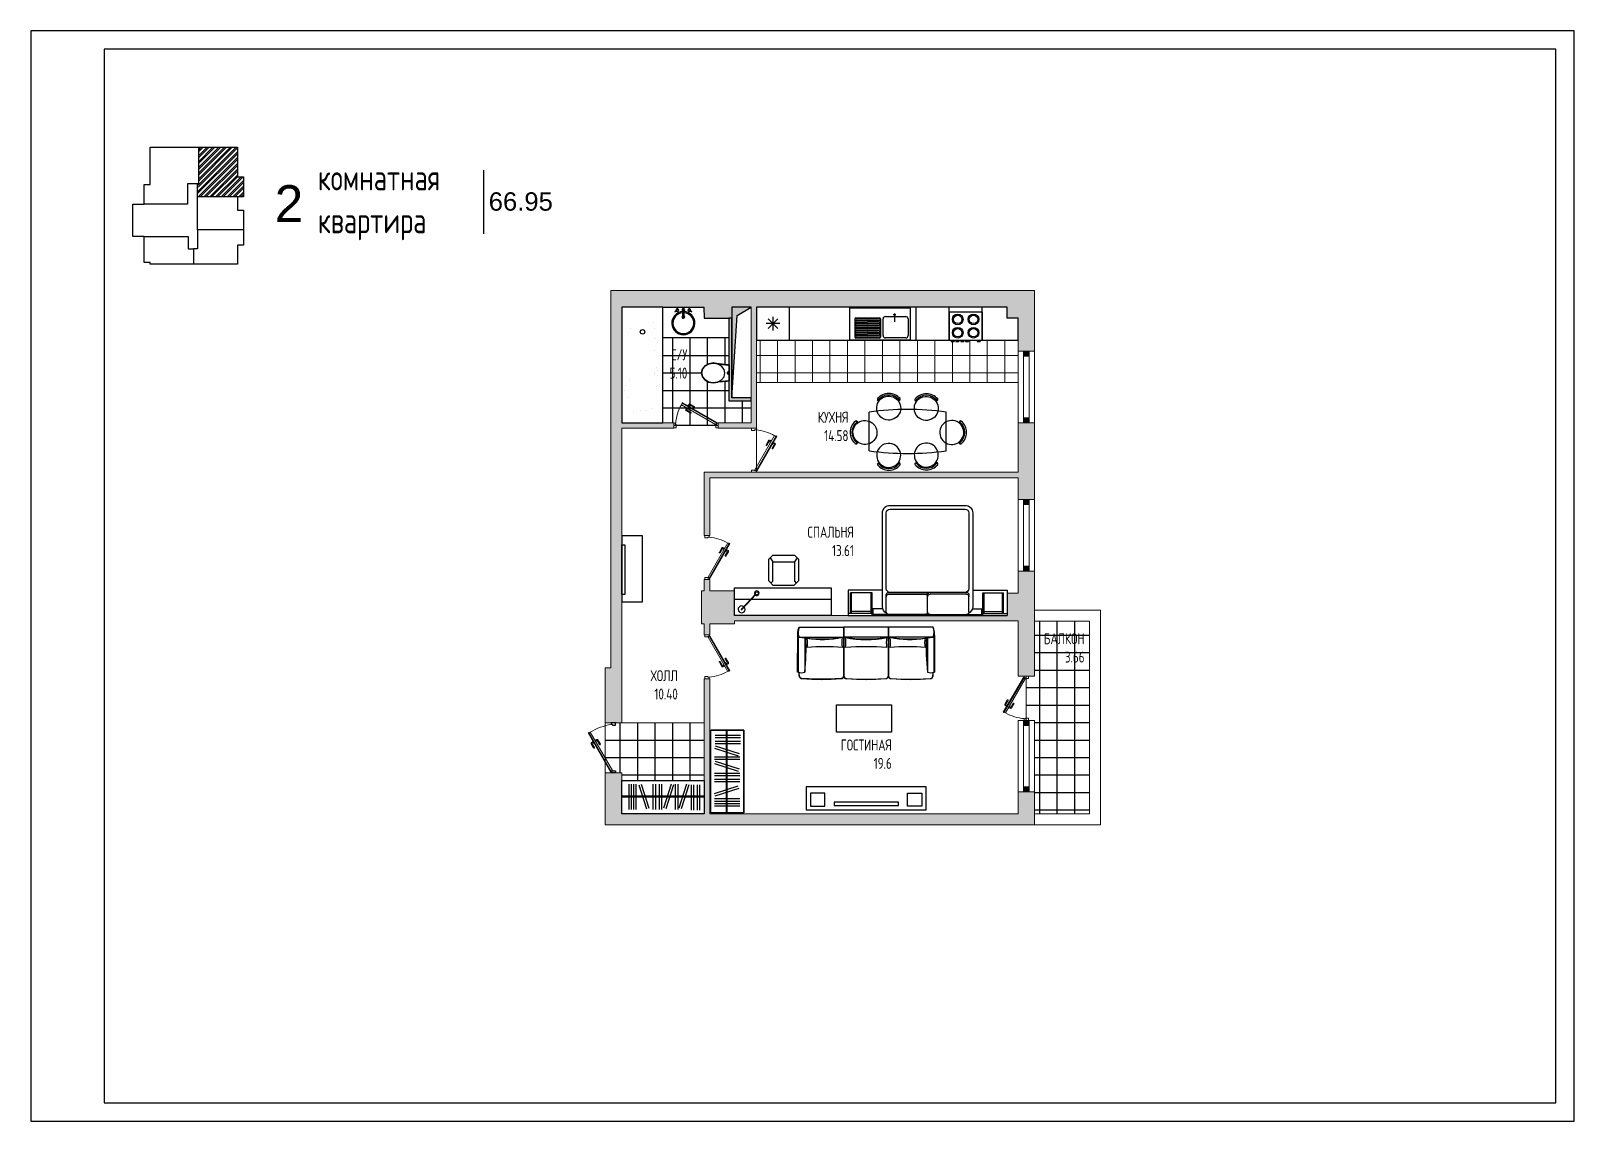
# Model space of a CAD drawing. Header units: millimetres. Extents: x -7516 to 14738, y -3327 to 3625.
# Drawn here: x 3599.5 to 4020, y 2436.8 to 2733.8 of the extents above; entities that cross this region are included whole.
import ezdxf

# ---------------------------------------------------------------- set-up
doc = ezdxf.new("R2010")
doc.units = ezdxf.units.MM
doc.header["$LTSCALE"] = 1.5
for name, color, linetype in [('КАНАЛЫ', 253, 'Continuous'), ('кафель', 9, 'Continuous'), ('МЕБЕЛЬ ОСНОВ', 7, 'Continuous'), ('Основные тонкие', 7, 'Continuous'), ('ПАРКЕТ', 9, 'Continuous')]:
    doc.layers.add(name, color=color, linetype=linetype)
for name, color, linetype, lineweight in [('новый план', 6, 'Continuous', 30), ('ОКНА', 130, 'Continuous', 30), ('ОКОННЫЕ ПРОЕМЫ', 20, 'Continuous', 30), ('СТЕНЫ', 30, 'Continuous', 30)]:
    doc.layers.add(name, color=color, linetype=linetype, lineweight=lineweight)
doc.styles.add('ARIAL', font='arial.ttf')
doc.styles.add('style1', font='txt.shx', dxfattribs={"width": 0.7, "height": 2.5})
doc.styles.add('СГЕНЕРИР_СТИЛЬ_1', font='txt.shx', dxfattribs={"width": 0.7})
pattern_1 = [(90, (-3193.185, -1840.9045), (-4.7625, 0), []), (180, (-3193.185, -1840.9045), (-3e-16, -4.7625), [])]

msp = doc.modelspace()

# ---------------------------------------------------------------- texts
at = {"layer": 'МЕБЕЛЬ ОСНОВ', "ltscale": 1.5, "attachment_point": 1}
for s, width, gutter_width, insert, char_height, style in [('\\pxqr;2', 15.1598, 12.5, (3658.53, 2691.74), 10, 'ARIAL'), ('\\pxqj;комнатная\\Pквартира', 27.9945, 12.5, (3677.7, 2697.32), 7, 'СГЕНЕРИР_СТИЛЬ_1'), ('\\pxqr;66.95', 15.1598, 12.5, (3726.55, 2689.8), 5, 'ARIAL'), ('\\pxqr;С/У\\P5.10', 22.7397, 18.75, (3755.61, 2647.05), 3, 'style1'), ('\\pxqr;КУХНЯ\\P14.58', 22.7397, 18.75, (3799.52, 2630.01), 3, 'style1'), ('\\pxqr;СПАЛЬНЯ\\P13.61', 22.7397, 18.75, (3801, 2598.71), 3, 'style1'), ('\\pxqr;БАЛКОН\\P3.66', 22.7397, 18.75, (3863.84, 2569.7), 3, 'style1'), ('\\pxqr;ХОЛЛ\\P10.40', 22.7397, 18.75, (3753.01, 2559.62), 3, 'style1'), ('\\pxqr;ГОСТИНАЯ\\P19.6', 22.7397, 18.75, (3811.33, 2540.74), 3, 'style1')]:
    msp.add_mtext_dynamic_manual_height_columns(s, width=width, gutter_width=gutter_width, heights=[0], dxfattribs=dict(at, insert=insert, char_height=char_height, style=style))

# ---------------------------------------------------------------- blocks, each defined once
blk = doc.blocks.new('дверь800')
at = {"color": 7, "lineweight": 5}
for p, q in [((6137.27, 2944.1), (6137.27, 2943.6)), ((6137.47, 2944.06), (6137.27, 2944.06)), ((6137.27, 2944.06), (6137.27, 2943.65)), ((6137.27, 2943.65), (6137.42, 2943.65)), ((6137.38, 2943.59), (6137.41, 2943.65)), ((6137.38, 2943.59), (6140.53, 2941.77)), ((6137.41, 2943.65), (6140.57, 2941.83)), ((6137.42, 2943.78), (6137.47, 2943.78)), ((6137.42, 2943.78), (6137.42, 2943.65)), ((6137.42, 2943.65), (6137.49, 2943.76)), ((6137.47, 2943.78), (6137.47, 2944.06)), ((6137.49, 2943.76), (6140.6, 2941.97)), ((6141.07, 2943.78), (6141.07, 2944.06)), ((6141.07, 2944.06), (6141.27, 2944.06)), ((6141.12, 2943.78), (6141.07, 2943.78)), ((6141.12, 2943.78), (6141.12, 2943.65)), ((6141.27, 2943.65), (6141.12, 2943.65)), ((6141.27, 2944.1), (6141.27, 2943.6)), ((6141.27, 2944.06), (6141.27, 2943.65)), ((6139.8, 2941.91), (6139.42, 2942.13)), ((6139.84, 2941.98), (6139.46, 2942.2)), ((6140.11, 2942.45), (6139.73, 2942.67)), ((6140.15, 2942.51), (6139.77, 2942.73)), ((6139.8, 2942.17), (6139.81, 2942.19)), ((6140.06, 2942.02), (6139.8, 2942.17)), ((6139.91, 2942.1), (6139.84, 2941.98)), ((6139.91, 2942.36), (6139.93, 2942.39)), ((6139.93, 2942.39), (6140.18, 2942.24)), ((6140.04, 2942.32), (6140.11, 2942.45)), ((6140.11, 2942.28), (6140.18, 2942.41)), ((6140.11, 2942.28), (6140.14, 2942.34)), ((6140.18, 2942.24), (6140.17, 2942.22)), ((6139.98, 2942.06), (6139.91, 2941.93)), ((6140.07, 2942.04), (6140.06, 2942.02)), ((6140.53, 2941.85), (6140.6, 2941.97)), ((6140.57, 2941.83), (6140.53, 2941.77))]:
    blk.add_line(p, q, dxfattribs=at)
blk.add_circle((6137.44, 2943.73), 0.0212, dxfattribs=at)
blk.add_arc((6137.08, 2943.99), 4.05, 330.1287, 355.2963, dxfattribs=at)
for centre, major_axis, start_param, end_param in [((6139.44, 2942.16), (-0.0102, 0.0381), 5.497787, 8.63938), ((6139.75, 2942.7), (-0.0102, 0.0381), 5.497787, 8.63938), ((6140.12, 2942.45), (-0.0715, -0.0192), 2.356194, 3.926991), ((6139.84, 2941.97), (-0.0192, 0.0715), 2.356194, 3.926991)]:
    blk.add_ellipse(centre, major_axis=major_axis, ratio=1, start_param=start_param, end_param=end_param, dxfattribs=at)
blk = doc.blocks.new('дверь наружный')
at = {"color": 0}
for p, q in [((6145.73, 3000.62), (6145.73, 3000.12)), ((6145.93, 3000.57), (6145.73, 3000.57)), ((6145.73, 3000.57), (6145.73, 3000.17)), ((6145.73, 3000.17), (6145.88, 3000.17)), ((6145.88, 3000.29), (6145.88, 3000.17)), ((6145.93, 3000.29), (6145.93, 3000.57)), ((6150.08, 3000.29), (6150.08, 3000.57)), ((6150.08, 3000.57), (6150.28, 3000.57)), ((6150.13, 3000.29), (6150.13, 3000.17)), ((6150.28, 3000.17), (6150.13, 3000.17)), ((6150.28, 3000.62), (6150.28, 3000.12)), ((6150.28, 3000.57), (6150.28, 3000.17))]:
    blk.add_line(p, q, dxfattribs=at)
at = {"color": 0, "lineweight": 9}
for p, q in [((6145.84, 3000.11), (6145.87, 3000.17)), ((6145.84, 3000.11), (6149.37, 2998.07)), ((6145.88, 3000.29), (6145.93, 3000.29)), ((6145.88, 3000.16), (6145.95, 3000.27)), ((6145.95, 3000.27), (6149.43, 2998.26)), ((6150.13, 3000.29), (6150.08, 3000.29)), ((6148.38, 2998.35), (6148, 2998.57)), ((6148.42, 2998.42), (6148.04, 2998.64)), ((6148.69, 2998.89), (6148.31, 2999.11)), ((6148.73, 2998.96), (6148.35, 2999.18)), ((6148.38, 2998.61), (6148.39, 2998.63)), ((6148.63, 2998.46), (6148.38, 2998.61)), ((6148.49, 2998.54), (6148.42, 2998.42)), ((6148.56, 2998.5), (6148.48, 2998.38)), ((6148.49, 2998.81), (6148.51, 2998.83)), ((6148.51, 2998.83), (6148.76, 2998.68)), ((6148.62, 2998.77), (6148.69, 2998.89)), ((6148.64, 2998.49), (6148.63, 2998.46)), ((6148.69, 2998.73), (6148.76, 2998.85)), ((6148.69, 2998.73), (6148.72, 2998.79)), ((6148.76, 2998.68), (6148.75, 2998.66)), ((6149.37, 2998.15), (6149.43, 2998.26))]:
    blk.add_line(p, q, dxfattribs=at)
at = {"color": 0, "lineweight": 0}
for p, q in [((6145.87, 3000.17), (6149.4, 2998.13)), ((6149.4, 2998.13), (6149.37, 2998.07))]:
    blk.add_line(p, q, dxfattribs=at)
at = {"color": 0}
blk.add_circle((6145.9, 3000.24), 0.0212, dxfattribs=at)
at = {"color": 0, "lineweight": 0}
blk.add_arc((6144.99, 3000.98), 5.21, 328.5893, 351.0446, dxfattribs=at)
at = {"color": 0, "lineweight": 9}
for centre, major_axis, start_param, end_param in [((6148.02, 2998.61), (-0.0102, 0.0381), 5.497787, 8.63938), ((6148.33, 2999.14), (-0.0102, 0.0381), 5.497787, 8.63938), ((6148.42, 2998.41), (-0.0192, 0.0715), 2.356194, 3.926991), ((6148.7, 2998.89), (-0.0715, -0.0192), 2.356194, 3.926991)]:
    blk.add_ellipse(centre, major_axis=major_axis, ratio=1, start_param=start_param, end_param=end_param, dxfattribs=at)
blk = doc.blocks.new('рпр')
at = {"layer": 'МЕБЕЛЬ ОСНОВ', "color": 7}
for p, q in [((4888.37, 2986.87), (4888.15, 2984.66)), ((4888.41, 2986.97), (4888.22, 2985.01)), ((4888.65, 2985.63), (4888.27, 2984.94)), ((4888.28, 2985.08), (4888.46, 2986.92)), ((4888.36, 2986.84), (4888.37, 2986.92)), ((4888.37, 2986.92), (4888.41, 2986.97)), ((4888.41, 2986.97), (4888.4, 2986.81)), ((4888.41, 2986.97), (4889.54, 2986.97)), ((4888.41, 2986.97), (4889.54, 2986.97)), ((4888.46, 2986.92), (4888.41, 2986.97)), ((4889.22, 2986.08), (4888.65, 2985.63)), ((4889.88, 2986.24), (4889.22, 2986.08)), ((4889.54, 2986.97), (4890.22, 2986.97)), ((4889.6, 2986.82), (4889.54, 2986.97)), ((4890.16, 2986.82), (4889.6, 2986.82)), ((4889.7, 2986.77), (4889.87, 2986.77)), ((4889.79, 2986.7), (4889.7, 2986.77)), ((4889.87, 2986.77), (4889.73, 2986.77)), ((4889.73, 2986.77), (4890.06, 2986.77)), ((4889.96, 2986.7), (4889.79, 2986.7)), ((4890.55, 2986.07), (4889.88, 2986.24)), ((4890.06, 2986.77), (4889.96, 2986.7)), ((4890.22, 2986.97), (4890.16, 2986.82)), ((4890.22, 2986.97), (4891.33, 2986.97)), ((4891.11, 2985.61), (4890.55, 2986.07)), ((4891.48, 2984.92), (4891.11, 2985.61)), ((4891.33, 2986.97), (4891.28, 2986.92)), ((4891.28, 2986.92), (4891.47, 2985.08)), ((4891.33, 2986.97), (4891.37, 2986.92)), ((4891.37, 2986.57), (4891.33, 2986.97)), ((4891.37, 2986.92), (4891.4, 2986.62)), ((4891.4, 2986.62), (4891.37, 2986.57)), ((4891.37, 2986.57), (4891.37, 2986.57)), ((4888.2, 2984.98), (4888.06, 2984.13)), ((4888.06, 2984.13), (4888.19, 2983.29)), ((4888.27, 2984.94), (4888.13, 2984.13)), ((4888.13, 2984.13), (4888.26, 2983.32)), ((4888.19, 2983.29), (4888.58, 2982.57)), ((4888.24, 2985.04), (4888.2, 2984.98)), ((4888.26, 2983.32), (4888.63, 2982.63)), ((4891.09, 2982.61), (4891.48, 2983.3)), ((4891.14, 2982.55), (4891.54, 2983.26)), ((4891.61, 2984.11), (4891.48, 2984.92)), ((4891.48, 2983.3), (4891.61, 2984.11)), ((4891.55, 2984.95), (4891.51, 2985.03)), ((4891.54, 2983.26), (4891.68, 2984.11)), ((4891.68, 2984.11), (4891.55, 2984.95)), ((4888.58, 2982.57), (4889.17, 2982.09)), ((4888.63, 2982.63), (4889.19, 2982.17)), ((4889.17, 2982.09), (4889.86, 2981.92)), ((4889.19, 2982.17), (4889.86, 2982)), ((4889.86, 2982), (4890.53, 2982.16)), ((4889.86, 2981.92), (4890.55, 2982.08)), ((4890.53, 2982.16), (4891.09, 2982.61)), ((4890.55, 2982.08), (4891.14, 2982.55))]:
    blk.add_line(p, q, dxfattribs=at)
at = {"layer": 'МЕБЕЛЬ ОСНОВ', "color": 7, "ltscale": 1.5}
blk.add_lwpolyline([(4891.51, 2985.03), (4891.37, 2986.57)], dxfattribs=at)
blk = doc.blocks.new('ек')
for p, q in [((4931.49, 3632.32), (4931.76, 3632.12)), ((4931.79, 3632.47), (4931.95, 3632.35)), ((4935.28, 3632.47), (4935.08, 3632.33)), ((4935.62, 3632.35), (4935.31, 3632.12)), ((4938.31, 3632.38), (4938.59, 3632.18)), ((4938.61, 3632.53), (4938.78, 3632.41)), ((4942.1, 3632.53), (4941.91, 3632.39)), ((4942.45, 3632.41), (4942.13, 3632.18)), ((4927.31, 3628.47), (4927.45, 3628.28)), ((4927.43, 3628.82), (4927.66, 3628.5)), ((4946.2, 3628.82), (4945.97, 3628.5)), ((4946.32, 3628.47), (4946.18, 3628.28)), ((4927.31, 3624.98), (4927.42, 3625.14)), ((4927.45, 3624.68), (4927.66, 3624.95)), ((4946.17, 3624.68), (4945.97, 3624.95)), ((4946.32, 3624.98), (4946.2, 3625.14)), ((4931.49, 3620.89), (4931.76, 3621.09)), ((4931.79, 3620.74), (4931.95, 3620.86)), ((4935.28, 3620.74), (4935.08, 3620.88)), ((4935.62, 3620.86), (4935.31, 3621.09)), ((4938.31, 3620.83), (4938.59, 3621.03)), ((4938.61, 3620.68), (4938.78, 3620.8)), ((4942.1, 3620.68), (4941.91, 3620.82)), ((4942.45, 3620.81), (4942.13, 3621.03))]:
    blk.add_line(p, q)
for points in [[(4935.01, 3629.22, 2.852439), (4932.29, 3629.06, 0.350569), (4935.01, 3629.22)], [(4941.84, 3629.28, 2.852439), (4939.12, 3629.12, 0.350569), (4941.84, 3629.28)], [(4930.55, 3628.2, 2.852439), (4930.71, 3625.48, 0.350569), (4930.55, 3628.2)], [(4943.07, 3628.2, -2.852439), (4942.91, 3625.48, -0.350569), (4943.07, 3628.2)], [(4935.01, 3623.99, -2.852439), (4932.29, 3624.15, -0.350569), (4935.01, 3623.99)], [(4941.84, 3623.93, -2.852439), (4939.12, 3624.09, -0.350569), (4941.84, 3623.93)]]:
    blk.add_lwpolyline(points, format="xyb")
for points in [[(4929.94, 3630.05), (4929.94, 3623.05)], [(4943.94, 3630.05), (4943.94, 3623.05)]]:
    blk.add_lwpolyline(points)
for centre, radius, start, end in [((4933.53, 3630.85), 2.68, 40.2729, 139.7271), ((4933.53, 3630.85), 2.38, 40.0936, 139.9064), ((4940.36, 3630.91), 2.68, 40.2729, 139.7271), ((4940.36, 3630.91), 2.38, 40.0936, 139.9064), ((4936.94, 3581.3), 49.25, 81.8288, 98.1712), ((4931.64, 3632.45), 0.2, 139.7271, 219.8242), ((4931.56, 3632.51), 0.2, 248.872, 319.9064), ((4935.51, 3632.51), 0.2, 220.0936, 305.6519), ((4935.22, 3632.39), 0.409, 354.1192, 27.9442), ((4938.47, 3632.51), 0.2, 139.7271, 219.8242), ((4938.38, 3632.57), 0.2, 248.872, 319.9064), ((4942.33, 3632.57), 0.2, 220.0936, 305.6519), ((4942.04, 3632.45), 0.409, 354.1192, 27.9442), ((4928.93, 3626.73), 2.68, 130.2729, 229.7271), ((4928.93, 3626.73), 2.38, 130.0936, 229.9064), ((4927.39, 3628.41), 0.409, 84.1192, 117.9442), ((4927.26, 3628.7), 0.2, 310.0936, 35.6519), ((4946.36, 3628.7), 0.2, 144.3481, 229.9064), ((4946.24, 3628.41), 0.409, 62.0558, 95.8808), ((4944.7, 3626.73), 2.38, 310.0936, 49.9064), ((4944.7, 3626.73), 2.68, 310.2729, 49.7271), ((4927.26, 3624.75), 0.2, 338.872, 49.9064), ((4946.36, 3624.75), 0.2, 130.0936, 201.128), ((4927.32, 3624.83), 0.2, 229.7271, 309.8242), ((4936.94, 3671.8), 49.25, 261.8288, 278.1712), ((4946.3, 3624.83), 0.2, 230.1758, 310.2729), ((4931.64, 3620.76), 0.2, 140.1758, 220.2729), ((4931.56, 3620.7), 0.2, 40.0936, 111.128), ((4933.53, 3622.37), 2.68, 220.2729, 319.7271), ((4933.53, 3622.37), 2.38, 220.0936, 319.9064), ((4935.51, 3620.7), 0.2, 54.3481, 139.9064), ((4935.22, 3620.82), 0.409, 332.0558, 5.8808), ((4938.47, 3620.7), 0.2, 140.1758, 220.2729), ((4938.38, 3620.64), 0.2, 40.0936, 111.128), ((4940.36, 3622.31), 2.68, 220.2729, 319.7271), ((4940.36, 3622.31), 2.38, 220.0936, 319.9064), ((4942.33, 3620.64), 0.2, 54.3481, 139.9064), ((4942.04, 3620.76), 0.409, 332.0558, 5.8808)]:
    blk.add_arc(centre, radius, start, end)
blk = doc.blocks.new('ЩШШ')
for p, q in [((4815.26, 2999.62), (4845.16, 2999.62)), ((4815.26, 2994.87), (4815.26, 2999.62)), ((4819.78, 2999.24), (4815.26, 2999.24)), ((4815.74, 2999.24), (4815.74, 2995.34)), ((4815.93, 2999.24), (4815.93, 2995.34)), ((4819.59, 2999.24), (4819.59, 2995.34)), ((4819.78, 2999.62), (4819.78, 2998.39)), ((4819.78, 2999.24), (4819.78, 2995.34)), ((4830.21, 2999.43), (4819.97, 2999.43)), ((4819.97, 2999.43), (4819.97, 2998.39)), ((4822.91, 2999.43), (4829.73, 2999.43)), ((4830.21, 2999.43), (4840.44, 2999.43)), ((4840.44, 2999.43), (4840.44, 2998.39)), ((4840.64, 2999.62), (4840.64, 2998.39)), ((4840.64, 2999.24), (4840.64, 2995.34)), ((4840.64, 2999.24), (4845.16, 2999.24)), ((4840.83, 2999.24), (4840.83, 2995.34)), ((4844.32, 2999.24), (4844.32, 2995.34)), ((4844.51, 2999.24), (4844.51, 2995.34)), ((4845.16, 2994.87), (4845.16, 2999.62)), ((4819.59, 2998.86), (4815.93, 2998.86)), ((4821.79, 2998.39), (4819.78, 2998.39)), ((4821.72, 2997.95), (4821.72, 2980.34)), ((4822.43, 2998.96), (4822.43, 2995.75)), ((4830.21, 2998.96), (4830.21, 2995.56)), ((4830.21, 2998.96), (4830.21, 2995.56)), ((4837.99, 2998.96), (4837.99, 2995.75)), ((4838.63, 2998.39), (4840.64, 2998.39)), ((4838.7, 2980.34), (4838.7, 2997.95)), ((4840.83, 2998.86), (4844.32, 2998.86)), ((4821.72, 2994.87), (4815.26, 2994.87)), ((4819.78, 2995.34), (4815.74, 2995.34)), ((4822.43, 2994.56), (4822.43, 2980.34)), ((4822.91, 2995.62), (4829.73, 2995.62)), ((4822.91, 2995.28), (4829.73, 2995.28)), ((4837.27, 2995.28), (4823.15, 2995.28)), ((4837.51, 2995.62), (4830.69, 2995.62)), ((4837.51, 2995.28), (4830.69, 2995.28)), ((4837.99, 2980.34), (4837.99, 2994.56)), ((4838.7, 2994.87), (4845.16, 2994.87)), ((4840.64, 2995.34), (4844.51, 2995.34)), ((4823.15, 2979.62), (4837.27, 2979.62)), ((4823.15, 2978.91), (4837.27, 2978.91))]:
    blk.add_line(p, q)
for centre, radius, start, end in [((4823.15, 2997.95), 1.43, 116.1111, 180), ((4822.91, 2998.96), 0.476, 90, 180), ((4829.73, 2998.96), 0.476, 0, 90), ((4830.69, 2998.96), 0.476, 90, 180), ((4837.51, 2998.96), 0.476, 0, 90), ((4837.27, 2997.95), 1.43, 0, 63.8889), ((4822.91, 2996.1), 0.476, 180, 270), ((4822.91, 2995.75), 0.476, 180, 270), ((4823.15, 2994.56), 0.714, 90, 180), ((4829.73, 2996.1), 0.476, 270, 0), ((4829.73, 2995.75), 0.476, 270, 0), ((4830.69, 2996.1), 0.476, 180, 270), ((4830.69, 2995.75), 0.476, 180, 270), ((4837.27, 2994.56), 0.714, 0, 90), ((4837.51, 2996.1), 0.476, 270, 0), ((4837.51, 2995.75), 0.476, 270, 0), ((4823.15, 2980.34), 1.43, 180, 270), ((4823.15, 2980.34), 0.714, 180, 270), ((4837.27, 2980.34), 0.714, 270, 0), ((4837.27, 2980.34), 1.43, 270, 0)]:
    blk.add_arc(centre, radius, start, end)
blk = doc.blocks.new('ММ07 950х2490')
for p, q in [((-1222, 827), (-1220, 857)), ((-1220, 857), (-1205, 923)), ((-1214, 131), (-1214, 864)), ((-1214, 851), (-1214, 131)), ((-1205, 923), (-1196, 948)), ((-1196, 948), (-384, 948)), ((-1196, 948), (-384, 948)), ((-384, 948), (-384, 124)), ((-384, 124), (-384, 948)), ((426, 948), (-384, 948)), ((426, 948), (-384, 948)), ((-384, 948), (-384, 124)), ((-384, 124), (-384, 948)), ((1238, 948), (426, 948)), ((1238, 948), (426, 948)), ((426, 948), (426, 124)), ((426, 62), (426, 948)), ((426, 60), (426, 948)), ((426, 124), (426, 948)), ((1246, 923), (1238, 948)), ((1262, 857), (1246, 923)), ((1256, 131), (1256, 864)), ((1256, 851), (1256, 131)), ((1264, 827), (1262, 857)), ((-1224, 131), (-1222, 827)), ((-1224, 802), (-1224, 131)), ((-1196, 768), (-384, 768)), ((-1094, 753), (-1094, 131)), ((426, 768), (-384, 768)), ((1238, 768), (426, 768)), ((1136, 753), (1136, 131)), ((1266, 131), (1264, 827)), ((1266, 802), (1266, 131)), ((-1214, 131), (-1224, 131)), ((-1214, 131), (-1224, 131)), ((-1194, 124), (-1214, 131)), ((-1190, 42), (-1194, 124)), ((-1194, 62), (-1194, 124)), ((-1185, 33), (-1190, 42)), ((-1163, 15), (-1185, 33)), ((-1144, 12), (-1163, 15)), ((-884, 0), (-1144, 12)), ((-653, 0), (-884, 0)), ((-431, 12), (-653, 0)), ((-399, 26), (-431, 12)), ((-388, 42), (-399, 26)), ((-384, 62), (-388, 42)), ((-384, 124), (-384, 62)), ((-384, 62), (-384, 124)), ((-384, 124), (-384, 62)), ((-384, 62), (-384, 124)), ((-384, 62), (-380, 42)), ((-380, 42), (-369, 26)), ((-369, 26), (-338, 12)), ((-338, 12), (-115, 0)), ((-115, 0), (115, 0)), ((115, 0), (376, 12)), ((376, 12), (395, 15)), ((395, 15), (417, 33)), ((417, 33), (422, 42)), ((422, 42), (426, 60)), ((426, 124), (426, 62)), ((426, 62), (426, 124)), ((426, 62), (430, 42)), ((430, 42), (441, 26)), ((441, 26), (472, 12)), ((472, 12), (695, 0)), ((695, 0), (925, 0)), ((925, 0), (1186, 12)), ((1186, 12), (1205, 15)), ((1205, 15), (1227, 33)), ((1227, 33), (1232, 42)), ((1232, 42), (1236, 124)), ((1236, 124), (1256, 131)), ((1236, 62), (1236, 124)), ((1256, 131), (1266, 131)), ((1256, 131), (1266, 131))]:
    blk.add_line(p, q)
for centre, radius, start, end in [((-818, 799), 406, 158.5632, 179.5809), ((-982, 857), 233, 157.205, 202.718), ((860, 799), 406, 0.4193, 21.4364), ((1023, 857), 233, 337.2846, 22.7952), ((-789, 3321), 2586, 260.9423, 279.0128), ((-5041, 566), 3971, 353.706, 2.6744), ((-767, 2387), 1663, 260.0645, 282.2775), ((-1421, 657), 379, 347.7285, 14.0418), ((-734, -2911), 3502, 84.7961, 95.2043), ((144, 660), 567, 169.5898, 188.4269), ((21, 3321), 2586, 260.987, 279.0128), ((21, 2446), 1726, 257.4143, 282.5849), ((-913, 660), 567, 351.5741, 10.4095), ((21, -4516), 5106, 85.8125, 94.1879), ((954, 660), 567, 169.5897, 188.426), ((831, 3321), 2586, 260.9872, 279.0577), ((808, 2387), 1663, 257.7227, 279.9353), ((-103, 660), 567, 351.5743, 10.4103), ((775, -2911), 3502, 84.7959, 95.2043), ((1463, 657), 379, 165.9569, 192.2717), ((5082, 566), 3971, 177.3257, 186.294), ((-1154, 270), 152, 246.7807, 293.2228), ((-1144, 62), 50, 180.0001, 270.0116), ((-789, 4867), 4868, 265.8169, 274.1833), ((-434, 62), 50, 270.0001, 0.0001), ((-334, 62), 50, 180.0001, 270.0116), ((21, 4867), 4868, 265.817, 274.1833), ((376, 62), 50, 270.0001, 0.0116), ((476, 62), 50, 180.0001, 269.9886), ((831, 4867), 4868, 265.8171, 274.1833), ((1196, 270), 152, 246.7807, 293.2194), ((1186, 62), 50, 270.0001, 0.0116)]:
    blk.add_arc(centre, radius, start, end)

# ---------------------------------------------------------------- hatches: boundary and pattern name
at = {"layer": 'КАНАЛЫ', "ltscale": 1.5, "true_color": 0x939598}
h = msp.add_hatch(color=252, dxfattribs=at)
h.dxf.hatch_style = 1
h.paths.add_polyline_path([(3872.95, 2663.03), (3757.46, 2663.03), (3757.46, 2560.28), (3755.96, 2560.28), (3755.96, 2545.28), (3757.6, 2545.28), (3757.6, 2545.28), (3758.81, 2545.28), (3760.46, 2545.28), (3760.46, 2625.53), (3774.71, 2625.53), (3774.71, 2626.28), (3774.71, 2627.03), (3760.46, 2627.03), (3760.46, 2658.54), (3782.95, 2658.53), (3782.95, 2655.53), (3790.45, 2655.53), (3790.45, 2658.53), (3795.7, 2658.53), (3795.7, 2657.03), (3795.71, 2657.03), (3795.7, 2657.03), (3795.7, 2633.78), (3795.71, 2633.78), (3795.7, 2633.03), (3795.7, 2633.03), (3795.7, 2627.03), (3786.71, 2627.03), (3786.71, 2626.28), (3786.71, 2625.53), (3797.2, 2625.53), (3797.2, 2658.53), (3865.45, 2658.53), (3865.45, 2655.53), (3868.45, 2655.53), (3868.45, 2646.53), (3872.95, 2646.53)])
at = {"layer": 'КАНАЛЫ', "ltscale": 1.5, "true_color": 0x000000}
h = msp.add_hatch(color=18, dxfattribs=at)
h.dxf.hatch_style = 1
h.paths.add_polyline_path([(3790.46, 2633.78), (3791.89, 2656.26), (3795.7, 2658.53), (3795.7, 2658.53), (3790.45, 2658.53)])
at = {"layer": 'КАНАЛЫ', "ltscale": 1.5, "true_color": 0x939598}
h = msp.add_hatch(color=252, dxfattribs=at)
h.dxf.hatch_style = 1
h.paths.add_polyline_path([(3790.46, 2655.53), (3789.7, 2655.53), (3789.7, 2633.03), (3795.7, 2633.03), (3795.71, 2633.78), (3790.46, 2633.78)])
h = msp.add_hatch(dxfattribs=at)
h.set_pattern_fill('ANSI37', color=252, scale=1.5, angle=45)
h.set_pattern_definition(pattern_1)
h.paths.add_polyline_path([(3782.13, 2640.61), (3782.39, 2641.65), (3783.11, 2642.52), (3784.19, 2643.11), (3785.45, 2643.31), (3786.24, 2643.17), (3789.54, 2642.85), (3789.7, 2642.84), (3789.7, 2650.13), (3771.7, 2650.13), (3771.7, 2627.03), (3774.71, 2627.03), (3774.71, 2626.28), (3786.71, 2626.28), (3786.71, 2627.03), (3795.7, 2627.03), (3795.7, 2633.03), (3789.7, 2633.03), (3789.7, 2638.34), (3789.18, 2638.29), (3789.1, 2638.34), (3786.8, 2638.14), (3786.68, 2638.07), (3785.41, 2637.87), (3784.15, 2638.09), (3783.08, 2638.68), (3782.37, 2639.57)])
h = msp.add_hatch(color=252, dxfattribs=at)
h.dxf.hatch_style = 1
h.paths.add_polyline_path([(3868.45, 2612.03), (3868.45, 2606.11), (3872.95, 2606.11), (3872.95, 2627.03), (3868.45, 2627.03), (3868.45, 2613.53), (3782.95, 2613.53), (3782.95, 2596.28), (3784.45, 2596.28), (3784.45, 2612.03)])
h = msp.add_hatch(color=252, dxfattribs=at)
h.dxf.hatch_style = 1
h.paths.add_polyline_path([(3791.2, 2581.28), (3784.45, 2581.28), (3784.45, 2584.28), (3782.95, 2584.28), (3782.95, 2581.28), (3782.58, 2581.28), (3782.2, 2581.28), (3782.2, 2572.28), (3782.95, 2572.28), (3782.95, 2569.28), (3784.45, 2569.28), (3784.45, 2572.28), (3791.2, 2572.28), (3791.2, 2573.03), (3868.45, 2573.03), (3868.45, 2557.96), (3870.7, 2557.96), (3872.95, 2557.96), (3872.95, 2572.96), (3872.95, 2575.96), (3872.95, 2586.61), (3868.45, 2586.61), (3868.45, 2580.61), (3865.45, 2580.61), (3865.45, 2574.53), (3791.2, 2574.53)])
h = msp.add_hatch(dxfattribs=at)
h.set_pattern_fill('ANSI37', color=252, scale=1.5, angle=45)
h.set_pattern_definition(pattern_1)
h.paths.add_polyline_path([(3872.95, 2545.96), (3872.95, 2520.53), (3887.95, 2520.53), (3887.95, 2572.96), (3872.95, 2572.96), (3872.95, 2557.96), (3870.7, 2557.96), (3870.7, 2545.96)])
h = msp.add_hatch(color=252, dxfattribs=at)
h.dxf.hatch_style = 1
h.paths.add_polyline_path([(3872.95, 2520.53), (3872.95, 2526.46), (3868.45, 2526.46), (3868.45, 2520.53), (3784.45, 2520.53), (3784.45, 2557.28), (3783.1, 2557.28), (3782.95, 2557.28), (3782.95, 2520.53), (3760.46, 2520.53), (3760.46, 2531.63), (3758.81, 2531.63), (3758.81, 2531.63), (3757.6, 2531.63), (3755.96, 2531.63), (3755.96, 2517.53), (3872.95, 2517.53)])
h = msp.add_hatch(dxfattribs=at)
h.set_pattern_fill('ANSI37', color=252, scale=1.5, angle=45)
h.set_pattern_definition(pattern_1)
h.paths.add_polyline_path([(3760.46, 2545.28), (3755.96, 2545.28), (3755.96, 2531.63), (3760.46, 2531.63), (3760.46, 2529.53), (3782.95, 2529.53), (3782.95, 2545.28)])
at = {"layer": 'кафель', "lineweight": 0, "ltscale": 1.5, "true_color": 0x939598}
h = msp.add_hatch(dxfattribs=at)
h.set_pattern_fill('ANSI37', color=252, scale=1.5, angle=45)
h.set_pattern_definition(pattern_1)
h.paths.add_polyline_path([(3868.45, 2649.53), (3858.13, 2649.53), (3858.13, 2649.2), (3857.28, 2649.2), (3857.28, 2649.53), (3854.98, 2649.53), (3854.98, 2649.2), (3854.13, 2649.2), (3854.13, 2649.53), (3853.68, 2649.53), (3853.68, 2649.2), (3852.83, 2649.2), (3852.83, 2649.53), (3852.37, 2649.53), (3852.37, 2649.2), (3851.53, 2649.2), (3851.53, 2649.53), (3851.07, 2649.53), (3851.07, 2649.2), (3850.22, 2649.2), (3850.22, 2649.53), (3797.2, 2649.53), (3797.2, 2637.99), (3836.83, 2637.99), (3842.48, 2637.99), (3847.16, 2637.99), (3852.63, 2637.99), (3868.45, 2637.99)])
at = {"layer": 'МЕБЕЛЬ ОСНОВ', "ltscale": 1.5, "true_color": 0x636466}
h = msp.add_hatch(dxfattribs=at)
h.set_pattern_fill('ANSI32', color=251, scale=0.117607)
h.set_pattern_definition([(45, (-1006.5084, -343.9297), (-0.79210748, 0.79210748), []), (45, (-1005.9804, -343.9297), (-0.79210748, 0.79210748), [])])
h.paths.add_polyline_path([(3645.13, 2692.11), (3644.85, 2688.55), (3655.75, 2688.55), (3657.43, 2688.55), (3657.43, 2693.99), (3655.75, 2693.99), (3655.75, 2702.1), (3645.13, 2702.1)])
h = msp.add_hatch(color=251, dxfattribs=at)
h.dxf.hatch_style = 1
h.paths.add_polyline_path([(3869.95, 2645.03), (3871.45, 2645.03), (3871.45, 2646.53), (3869.95, 2646.53)])
h = msp.add_hatch(color=251, dxfattribs=at)
h.dxf.hatch_style = 1
h.paths.add_polyline_path([(3869.95, 2627.03), (3871.45, 2627.03), (3871.45, 2628.53), (3869.95, 2628.53)])
h = msp.add_hatch(color=251, dxfattribs=at)
h.dxf.hatch_style = 1
h.paths.add_polyline_path([(3871.45, 2604.61), (3871.45, 2606.11), (3869.95, 2606.11), (3869.95, 2604.61)])
h = msp.add_hatch(color=251, dxfattribs=at)
h.dxf.hatch_style = 1
h.paths.add_polyline_path([(3871.45, 2588.11), (3869.95, 2588.11), (3869.95, 2586.61), (3871.45, 2586.61)])
h = msp.add_hatch(color=251, dxfattribs=at)
h.dxf.hatch_style = 1
h.paths.add_polyline_path([(3871.45, 2545.96), (3869.95, 2545.96), (3869.95, 2544.46), (3871.45, 2544.46)])
h = msp.add_hatch(color=251, dxfattribs=at)
h.dxf.hatch_style = 1
h.paths.add_polyline_path([(3871.45, 2527.96), (3869.95, 2527.96), (3869.95, 2526.46), (3871.45, 2526.46)])

# ---------------------------------------------------------------- linework, layer by layer
for p, q in [((3806.2, 2649.53), (3806.2, 2658.53)), ((3822.66, 2649.53), (3822.66, 2658.53)), ((3822.66, 2649.53), (3822.66, 2658.23)), ((3839.12, 2658.23), (3822.66, 2658.23)), ((3839.12, 2649.53), (3839.12, 2658.23)), ((3840.66, 2649.53), (3840.66, 2658.53)), ((3849.66, 2649.53), (3849.66, 2658.53)), ((3858.66, 2649.53), (3858.66, 2658.53)), ((3803.55, 2654.03), (3799.85, 2654.03)), ((3800.39, 2652.72), (3803.01, 2655.34)), ((3800.39, 2655.34), (3803.01, 2652.72)), ((3801.7, 2652.18), (3801.7, 2655.88)), ((3823.97, 2655.32), (3823.97, 2650.37)), ((3824.27, 2655.62), (3830.66, 2655.62)), ((3827.46, 2655.38), (3824.45, 2655.38)), ((3827.46, 2654.93), (3824.45, 2654.93)), ((3827.46, 2654.72), (3824.45, 2654.72)), ((3827.46, 2654.27), (3824.45, 2654.27)), ((3827.46, 2654.06), (3824.45, 2654.06)), ((3827.46, 2653.61), (3824.45, 2653.61)), ((3827.46, 2653.4), (3824.45, 2653.4)), ((3827.46, 2655.38), (3830.48, 2655.38)), ((3827.46, 2654.93), (3830.48, 2654.93)), ((3827.46, 2654.72), (3830.48, 2654.72)), ((3827.46, 2654.27), (3830.48, 2654.27)), ((3827.46, 2654.06), (3830.48, 2654.06)), ((3827.46, 2653.61), (3830.48, 2653.61)), ((3827.46, 2653.4), (3830.48, 2653.4)), ((3830.96, 2655.32), (3830.96, 2650.37)), ((3831.69, 2650.79), (3831.69, 2655.31)), ((3832.34, 2655.96), (3837.84, 2655.96)), ((3838.49, 2655.31), (3838.49, 2650.79)), ((3849.66, 2657.22), (3858.66, 2657.22)), ((3849.66, 2657.22), (3849.66, 2649.53)), ((3858.66, 2657.22), (3858.66, 2649.53)), ((3839.12, 2649.53), (3822.66, 2649.53)), ((3830.66, 2650.07), (3824.27, 2650.07)), ((3827.46, 2652.95), (3824.45, 2652.95)), ((3827.46, 2652.74), (3824.45, 2652.74)), ((3827.46, 2652.29), (3824.45, 2652.29)), ((3827.46, 2652.08), (3824.45, 2652.08)), ((3827.46, 2651.63), (3824.45, 2651.63)), ((3827.46, 2651.42), (3824.45, 2651.42)), ((3827.46, 2650.97), (3824.45, 2650.97)), ((3827.46, 2650.76), (3824.45, 2650.76)), ((3827.46, 2650.31), (3824.45, 2650.31)), ((3827.46, 2652.95), (3830.48, 2652.95)), ((3827.46, 2652.74), (3830.48, 2652.74)), ((3827.46, 2652.29), (3830.48, 2652.29)), ((3827.46, 2652.08), (3830.48, 2652.08)), ((3827.46, 2651.63), (3830.48, 2651.63)), ((3827.46, 2651.42), (3830.48, 2651.42)), ((3827.46, 2650.97), (3830.48, 2650.97)), ((3827.46, 2650.76), (3830.48, 2650.76)), ((3827.46, 2650.31), (3830.48, 2650.31)), ((3837.84, 2650.14), (3832.34, 2650.14)), ((3850.22, 2649.53), (3850.22, 2649.2)), ((3850.22, 2649.2), (3851.07, 2649.2)), ((3851.07, 2649.53), (3851.07, 2649.2)), ((3851.53, 2649.53), (3851.53, 2649.2)), ((3851.53, 2649.2), (3852.37, 2649.2)), ((3852.37, 2649.53), (3852.37, 2649.2)), ((3852.83, 2649.53), (3852.83, 2649.2)), ((3852.83, 2649.53), (3852.83, 2649.2)), ((3852.83, 2649.2), (3853.68, 2649.2)), ((3852.83, 2649.2), (3853.68, 2649.2)), ((3853.68, 2649.53), (3853.68, 2649.2)), ((3853.68, 2649.53), (3853.68, 2649.2)), ((3854.13, 2649.53), (3854.13, 2649.2)), ((3854.13, 2649.2), (3854.98, 2649.2)), ((3854.98, 2649.53), (3854.98, 2649.2)), ((3857.28, 2649.53), (3857.28, 2649.2)), ((3857.28, 2649.2), (3858.13, 2649.2)), ((3858.13, 2649.53), (3858.13, 2649.2)), ((3808.28, 2590.22), (3807.54, 2589.11)), ((3817.58, 2578.91), (3791.2, 2578.91)), ((3785.95, 2541.96), (3792.8, 2541.96)), ((3785.95, 2541.29), (3792.8, 2541.29)), ((3785.95, 2540.32), (3792.8, 2540.32)), ((3788.97, 2543.25), (3788.97, 2520.75)), ((3789.16, 2520.75), (3789.16, 2543.25)), ((3785.71, 2538.37), (3792.24, 2536.29)), ((3785.75, 2536.03), (3792.61, 2536.03)), ((3785.92, 2539), (3792.45, 2536.92)), ((3785.95, 2539.66), (3792.8, 2539.66)), ((3785.71, 2534.23), (3792.24, 2532.15)), ((3785.75, 2535.36), (3792.61, 2535.36)), ((3785.75, 2531.58), (3792.61, 2531.58)), ((3785.92, 2534.87), (3792.45, 2532.78)), ((3762.37, 2528.54), (3762.37, 2521.69)), ((3763.04, 2528.54), (3763.04, 2521.69)), ((3763.68, 2528.54), (3763.68, 2521.69)), ((3764.34, 2528.54), (3764.34, 2521.69)), ((3765.14, 2528.38), (3767.23, 2521.85)), ((3765.78, 2528.58), (3767.86, 2522.05)), ((3768.99, 2528.54), (3768.99, 2521.69)), ((3769.66, 2528.54), (3769.66, 2521.69)), ((3770.63, 2528.54), (3770.63, 2521.69)), ((3771.29, 2528.54), (3771.29, 2521.69)), ((3773.94, 2528.58), (3771.86, 2522.05)), ((3774.58, 2528.38), (3772.49, 2521.85)), ((3775.07, 2528.54), (3775.07, 2521.69)), ((3775.74, 2528.54), (3775.74, 2521.69)), ((3778.08, 2528.58), (3776, 2522.05)), ((3778.72, 2528.38), (3776.63, 2521.85)), ((3779.37, 2528.35), (3779.37, 2521.5)), ((3780.03, 2528.35), (3780.03, 2521.5)), ((3781, 2528.35), (3781, 2521.5)), ((3781.67, 2528.35), (3781.67, 2521.5)), ((3785.71, 2526.07), (3792.24, 2528.15)), ((3785.75, 2530.92), (3792.61, 2530.92)), ((3785.75, 2529.94), (3792.61, 2529.94)), ((3785.75, 2529.28), (3792.61, 2529.28)), ((3785.92, 2525.43), (3792.45, 2527.52)), ((3782.95, 2525.33), (3760.46, 2525.33)), ((3760.46, 2525.13), (3782.95, 2525.13)), ((3785.75, 2524.63), (3792.61, 2524.63)), ((3785.75, 2523.96), (3792.61, 2523.96)), ((3785.75, 2523.33), (3792.61, 2523.33)), ((3785.75, 2522.66), (3792.61, 2522.66))]:
    msp.add_line(p, q)
at = {"ltscale": 0.6}
for p, q in [((3835.19, 2656.46), (3834.44, 2656.46)), ((3834.81, 2656.77), (3834.81, 2654.48))]:
    msp.add_line(p, q, dxfattribs=at)
at = {"color": 18, "true_color": 0x000000}
msp.add_lwpolyline([(3599.48, 2436.78), (4019.98, 2436.78), (4019.98, 2733.78), (3599.48, 2733.78)], close=True, dxfattribs=at)
for points in [[(3797.2, 2649.53), (3868.45, 2649.53), (3868.45, 2655.53), (3865.45, 2655.53), (3865.45, 2658.53), (3797.2, 2658.53)], [(3801.77, 2582.73), (3800.52, 2583.98), (3800.52, 2589.84), (3801.66, 2590.98), (3804.59, 2590.98), (3807.52, 2590.98), (3808.66, 2589.84), (3808.66, 2583.98), (3807.41, 2582.73), (3804.59, 2582.73)], [(3784.76, 2520.75), (3784.76, 2543.25), (3793.76, 2543.25), (3793.76, 2520.75)], [(3760.46, 2529.53), (3782.95, 2529.53), (3782.95, 2520.53), (3760.46, 2520.53)]]:
    msp.add_lwpolyline(points, close=True)
for points in [[(3800.9, 2590.22), (3801.64, 2589.11), (3807.54, 2589.11), (3807.54, 2583.86), (3808.04, 2583.36)], [(3801.14, 2583.36), (3801.64, 2583.86), (3801.64, 2589.11)], [(3762.93, 2525.13), (3764.34, 2525.13), (3764.34, 2525.33), (3762.93, 2525.33)], [(3789.16, 2523.22), (3789.16, 2524.63), (3788.97, 2524.63), (3788.97, 2523.22)]]:
    msp.add_lwpolyline(points)
at = {"ltscale": 0.5}
msp.add_lwpolyline([(3791.2, 2574.53), (3791.2, 2582.03), (3817.58, 2582.03), (3817.58, 2574.53)], close=True, dxfattribs=at)
msp.add_lwpolyline([(3796.94, 2580.32), (3793.08, 2576.23, 1), (3793.17, 2576.14), (3797.03, 2580.23)], format="xyb")
at = {"ltscale": 10}
for points in [[(3815.78, 2522.54), (3815.78, 2526.14), (3811.88, 2526.14), (3811.88, 2522.54)], [(3838.36, 2522.54), (3838.36, 2526.14), (3842.26, 2526.14), (3842.26, 2522.54)]]:
    msp.add_lwpolyline(points, close=True, dxfattribs=at)
for centre, radius in [((3852.02, 2655.18), 1.46), ((3852.02, 2655.18), 1.16), ((3856.31, 2655.18), 1.46), ((3856.31, 2655.18), 1.16), ((3852.02, 2651.55), 1.46), ((3852.02, 2651.55), 1.16), ((3856.31, 2651.55), 1.46), ((3856.31, 2651.55), 1.16), ((3797.28, 2580.58), 0.422)]:
    msp.add_circle(centre, radius)
for centre, radius, start, end in [((3824.27, 2655.32), 0.3, 90, 180), ((3824.45, 2655.08), 0.3, 90, 165.5097), ((3824.45, 2655.23), 0.3, 194.4903, 270), ((3824.45, 2654.42), 0.3, 90, 165.5097), ((3824.45, 2654.57), 0.3, 194.4903, 270), ((3824.45, 2653.76), 0.3, 90, 165.5097), ((3824.45, 2653.91), 0.3, 194.4903, 270), ((3824.45, 2653.1), 0.3, 90, 165.5097), ((3830.48, 2655.08), 0.3, 14.4903, 90), ((3830.48, 2655.23), 0.3, 270, 345.5097), ((3830.48, 2654.42), 0.3, 14.4903, 90), ((3830.48, 2654.57), 0.3, 270, 345.5097), ((3830.48, 2653.76), 0.3, 14.4903, 90), ((3830.48, 2653.91), 0.3, 270, 345.5097), ((3830.48, 2653.1), 0.3, 14.4903, 90), ((3830.66, 2655.32), 0.3, 0, 90), ((3832.34, 2655.31), 0.648, 90, 180), ((3837.84, 2655.31), 0.648, 0, 90), ((3824.27, 2650.37), 0.3, 180, 270), ((3824.45, 2653.25), 0.3, 194.4903, 270), ((3824.45, 2652.44), 0.3, 90, 165.5097), ((3824.45, 2652.59), 0.3, 194.4903, 270), ((3824.45, 2651.78), 0.3, 90, 165.5097), ((3824.45, 2651.93), 0.3, 194.4903, 270), ((3824.45, 2651.12), 0.3, 90, 165.5097), ((3824.45, 2651.27), 0.3, 194.4903, 270), ((3824.45, 2650.46), 0.3, 90, 165.5097), ((3824.45, 2650.61), 0.3, 194.4903, 270), ((3830.48, 2653.25), 0.3, 270, 345.5097), ((3830.48, 2652.44), 0.3, 14.4903, 90), ((3830.48, 2652.59), 0.3, 270, 345.5097), ((3830.48, 2651.78), 0.3, 14.4903, 90), ((3830.48, 2651.93), 0.3, 270, 345.5097), ((3830.48, 2651.12), 0.3, 14.4903, 90), ((3830.48, 2651.27), 0.3, 270, 345.5097), ((3830.48, 2650.46), 0.3, 14.4903, 90), ((3830.48, 2650.61), 0.3, 270, 345.5097), ((3830.66, 2650.37), 0.3, 270, 0), ((3832.34, 2650.79), 0.648, 180, 270), ((3837.84, 2650.79), 0.648, 270, 0), ((3797.28, 2580.58), 0.625, 232.3744, 220.8961), ((3793.13, 2576.19), 0.937, 50.4578, 42.8127), ((3793.13, 2576.19), 0.0906, 90.2654, 3.0052)]:
    msp.add_arc(centre, radius, start, end)
at = {"layer": 'КАНАЛЫ', "color": 18, "ltscale": 1.5, "true_color": 0x000000}
msp.add_lwpolyline([(3795.71, 2658.53), (3790.45, 2658.53), (3790.46, 2633.78), (3791.89, 2656.26), (3795.7, 2658.53)], dxfattribs=at)
at = {"layer": 'КАНАЛЫ', "ltscale": 1.5}
msp.add_lwpolyline([(3790.45, 2655.53), (3789.7, 2655.53), (3789.7, 2633.03), (3795.7, 2633.03), (3795.71, 2633.78), (3790.46, 2633.78), (3790.46, 2655.53)], dxfattribs=at)
at = {"layer": 'кафель', "color": 252, "lineweight": 5, "ltscale": 1.5, "true_color": 0x939598}
for points in [[(3795.7, 2627.03), (3795.7, 2658.53), (3790.45, 2658.53), (3790.45, 2655.53), (3782.95, 2655.53), (3782.95, 2658.53), (3760.46, 2658.53), (3760.46, 2627.03), (3774.71, 2627.03), (3774.71, 2626.28), (3786.71, 2626.28), (3786.71, 2627.03), (3795.7, 2627.03)], [(3797.2, 2637.99), (3797.2, 2658.53), (3865.45, 2658.53), (3865.45, 2655.53), (3868.45, 2655.53), (3868.45, 2637.99), (3797.2, 2637.99), (3797.2, 2637.99)], [(3872.95, 2520.53), (3887.95, 2520.53), (3887.95, 2572.96), (3872.95, 2572.96), (3872.95, 2557.96), (3870.7, 2557.96), (3870.7, 2545.96), (3872.95, 2545.96), (3872.95, 2520.53)], [(3755.96, 2531.41), (3755.96, 2545.28), (3760.46, 2545.28), (3760.46, 2545.28), (3782.95, 2545.28), (3782.95, 2520.53)], [(3755.96, 2531.63), (3760.46, 2531.63), (3760.46, 2520.53), (3782.95, 2520.53)]]:
    msp.add_lwpolyline(points, dxfattribs=at)
at = {"layer": 'МЕБЕЛЬ ОСНОВ', "ltscale": 1.5}
for points in [[(3631.99, 2702.1), (3655.75, 2702.1), (3655.75, 2694.06), (3655.75, 2693.99), (3657.43, 2693.99), (3657.43, 2688.55), (3655.75, 2688.55), (3655.75, 2684.91), (3657.43, 2684.91), (3657.43, 2675.41), (3655.75, 2675.41), (3655.75, 2670.24), (3631.99, 2670.24), (3631.99, 2670.66), (3630.32, 2670.66), (3630.32, 2677.79), (3627.24, 2677.79), (3627.24, 2686.59), (3630.32, 2686.59), (3630.32, 2691.9), (3631.99, 2691.9), (3631.99, 2702.1)], [(3645.13, 2702.1), (3645.13, 2692.11), (3642.19, 2692.11), (3642.19, 2686.59), (3630.32, 2686.59)], [(3722.77, 2695.82), (3722.77, 2678.47)], [(3655.75, 2688.55), (3644.85, 2688.55), (3644.85, 2692.11)], [(3657.43, 2679.6), (3644.85, 2679.6), (3644.85, 2688.55)], [(3644.85, 2679.6), (3644.85, 2674.43), (3643.75, 2674.43), (3643.75, 2670.24)], [(3630.32, 2677.79), (3642.33, 2677.79), (3642.33, 2674.43), (3643.75, 2674.43)], [(3793.76, 2520.75), (3793.76, 2543.25), (3784.76, 2543.25)], [(3810.71, 2523.7), (3810.71, 2521.59), (3843.43, 2521.59), (3843.43, 2527.89), (3810.71, 2527.89), (3810.71, 2523.7)], [(3835.93, 2523.7), (3818.37, 2523.7), (3818.37, 2522.8), (3835.93, 2522.8), (3835.93, 2523.7), (3818.37, 2523.7)]]:
    msp.add_lwpolyline(points, dxfattribs=at)
for points in [[(3760.46, 2658.53), (3760.46, 2627.03), (3771.7, 2627.03), (3771.7, 2658.53)], [(3760.46, 2578.24), (3766.16, 2578.24), (3766.16, 2596.24), (3760.46, 2596.24)], [(3760.46, 2580.26), (3760.46, 2593.77), (3761.3, 2593.77), (3761.3, 2580.26)]]:
    msp.add_lwpolyline(points, close=True, dxfattribs=at)
at = {"layer": 'МЕБЕЛЬ ОСНОВ', "ltscale": 5}
msp.add_lwpolyline([(3771.7, 2658.53), (3782.8, 2658.53), (3782.95, 2655.53), (3789.7, 2655.53), (3789.7, 2650.13), (3771.7, 2650.13)], close=True, dxfattribs=at)
for points in [[(3777.08, 2655.84), (3777.08, 2657.73)], [(3777.43, 2657.73), (3777.43, 2655.84)]]:
    msp.add_lwpolyline(points, dxfattribs=at)
at = {"layer": 'МЕБЕЛЬ ОСНОВ', "ltscale": 600, "const_width": 0.00159}
for points in [[(3766.11, 2655.15), (3765.62, 2655.11), (3764.64, 2654.94), (3763.88, 2654.71), (3763.29, 2654.42), (3762.85, 2654.06), (3762.54, 2653.66), (3762.33, 2653.24), (3762.18, 2652.81), (3762.06, 2652.36), (3761.98, 2651.89), (3761.92, 2651.39), (3761.9, 2650.86), (3761.9, 2650.31), (3761.92, 2649.72), (3761.96, 2649.1), (3762.02, 2648.44), (3762.09, 2647.75), (3762.16, 2647.03), (3762.23, 2646.28), (3762.29, 2645.51), (3762.33, 2644.72), (3762.34, 2643.91), (3762.32, 2643.08), (3762.27, 2642.25), (3762.18, 2641.4), (3762.07, 2640.56), (3761.95, 2639.74), (3761.81, 2638.94), (3761.68, 2638.17), (3761.55, 2637.45), (3761.43, 2636.78), (3761.33, 2636.15), (3761.29, 2634.61), (3761.25, 2634.11), (3761.25, 2633.62), (3761.3, 2633.15), (3761.39, 2632.69), (3761.54, 2632.24), (3761.74, 2631.79), (3762.02, 2631.33), (3762.4, 2630.87), (3762.92, 2630.42), (3763.6, 2630.03), (3764.46, 2629.7), (3765.54, 2629.45), (3766.22, 2629.38), (3766.79, 2629.45), (3767.87, 2629.7), (3768.74, 2630.03), (3769.42, 2630.42), (3769.94, 2630.87), (3770.32, 2631.33), (3770.59, 2631.79), (3770.8, 2632.24), (3770.95, 2632.69), (3771.04, 2633.15), (3771.08, 2633.62), (3771.08, 2634.11), (3771.05, 2634.62), (3770.96, 2636.16), (3770.86, 2636.78), (3770.75, 2637.45), (3770.62, 2638.17), (3770.48, 2638.94), (3770.35, 2639.74), (3770.22, 2640.56), (3770.11, 2641.4), (3770.03, 2642.25), (3769.97, 2643.08), (3769.96, 2643.91), (3769.97, 2644.72), (3770.01, 2645.51), (3770.07, 2646.28), (3770.13, 2647.03), (3770.21, 2647.75), (3770.27, 2648.44), (3770.33, 2649.1), (3770.38, 2649.72), (3770.4, 2650.31), (3770.4, 2650.86), (3770.37, 2651.39), (3770.32, 2651.89), (3770.23, 2652.36), (3770.12, 2652.81), (3769.96, 2653.24), (3769.75, 2653.66), (3769.44, 2654.06), (3769.01, 2654.42), (3768.42, 2654.71), (3767.65, 2654.94), (3766.68, 2655.11)], [(3766.18, 2654.36), (3765.72, 2654.32), (3764.82, 2654.17), (3764.17, 2653.97), (3763.72, 2653.75), (3763.42, 2653.5), (3763.22, 2653.23), (3763.06, 2652.92), (3762.94, 2652.57), (3762.84, 2652.19), (3762.76, 2651.78), (3762.71, 2651.33), (3762.69, 2650.84), (3762.69, 2650.32), (3762.71, 2649.76), (3762.75, 2649.16), (3762.81, 2648.51), (3762.88, 2647.83), (3762.95, 2647.1), (3763.02, 2646.35), (3763.08, 2645.56), (3763.12, 2644.74), (3763.13, 2643.91), (3763.11, 2643.05), (3763.06, 2642.18), (3762.97, 2641.31), (3762.86, 2640.45), (3762.73, 2639.61), (3762.59, 2638.8), (3762.46, 2638.03), (3762.33, 2637.31), (3762.21, 2636.65), (3762.12, 2636.08), (3762.08, 2634.57), (3762.04, 2634.08), (3762.05, 2633.66), (3762.08, 2633.27), (3762.16, 2632.9), (3762.28, 2632.53), (3762.45, 2632.16), (3762.67, 2631.79), (3762.97, 2631.42), (3763.38, 2631.07), (3763.94, 2630.75), (3764.69, 2630.46), (3765.68, 2630.23), (3766.22, 2630.17), (3766.65, 2630.23), (3767.64, 2630.46), (3768.4, 2630.75), (3768.96, 2631.07), (3769.37, 2631.42), (3769.67, 2631.79), (3769.89, 2632.16), (3770.06, 2632.53), (3770.18, 2632.9), (3770.25, 2633.27), (3770.29, 2633.66), (3770.29, 2634.08), (3770.26, 2634.57), (3770.17, 2636.07), (3770.08, 2636.65), (3769.97, 2637.31), (3769.84, 2638.03), (3769.7, 2638.8), (3769.56, 2639.61), (3769.44, 2640.45), (3769.32, 2641.31), (3769.24, 2642.18), (3769.18, 2643.05), (3769.16, 2643.91), (3769.18, 2644.74), (3769.22, 2645.56), (3769.27, 2646.35), (3769.34, 2647.1), (3769.42, 2647.83), (3769.48, 2648.51), (3769.54, 2649.16), (3769.58, 2649.76), (3769.6, 2650.32), (3769.6, 2650.84), (3769.58, 2651.33), (3769.53, 2651.78), (3769.46, 2652.19), (3769.36, 2652.57), (3769.23, 2652.92), (3769.07, 2653.23), (3768.87, 2653.5), (3768.57, 2653.75), (3768.12, 2653.97), (3767.47, 2654.17), (3766.58, 2654.32)]]:
    msp.add_lwpolyline(points, close=True, dxfattribs=at)
at = {"layer": 'МЕБЕЛЬ ОСНОВ'}
msp.add_lwpolyline([(3818.98, 2550.22), (3833.98, 2550.22), (3833.98, 2542.72), (3818.98, 2542.72)], close=True, dxfattribs=at)
at = {"layer": 'МЕБЕЛЬ ОСНОВ', "ltscale": 600}
msp.add_circle((3766.15, 2651.77), 0.615, dxfattribs=at)
at = {"layer": 'МЕБЕЛЬ ОСНОВ', "ltscale": 5}
for centre, radius, start, end in [((3774.49, 2658.57), 1.39, 289.5179, 324.9133), ((3776.09, 2656.46), 1.39, 109.5179, 144.9133), ((3775.62, 2657.72), 0.382, 221.3051, 201.3913), ((3777.27, 2657.72), 0.382, 295.8569, 240.7492), ((3777.26, 2657.73), 0.176, 0.0001, 180.0001), ((3778.89, 2657.72), 0.382, 338.6088, 318.6951), ((3780.03, 2658.57), 1.39, 215.0869, 250.4823), ((3778.43, 2656.46), 1.39, 35.0869, 70.4823), ((3777.27, 2654.16), 3.15, 93.3941, 86.9711), ((3777.27, 2654.16), 2.85, 93.7518, 86.652), ((3777.27, 2655.86), 0.382, 119.2509, 64.1433), ((3777.27, 2655.86), 0.299, 128.5719, 56.1865), ((3777.26, 2655.84), 0.176, 180.0001, 0.0001)]:
    msp.add_arc(centre, radius, start, end, dxfattribs=at)
at = {"layer": 'ОКНА', "color": 252, "lineweight": 5, "ltscale": 1.5, "true_color": 0x939598}
for points in [[(3871.45, 2646.53), (3869.95, 2646.53), (3869.95, 2627.03), (3871.45, 2627.03)], [(3871.45, 2606.11), (3869.95, 2606.11), (3869.95, 2586.61), (3871.45, 2586.61)], [(3871.45, 2526.46), (3869.95, 2526.46), (3869.95, 2545.96), (3871.45, 2545.96)]]:
    msp.add_lwpolyline(points, close=True, dxfattribs=at)
at = {"layer": 'ОКОННЫЕ ПРОЕМЫ', "color": 252, "lineweight": 5, "ltscale": 1.5, "true_color": 0x939598}
for points in [[(3872.95, 2646.53), (3868.45, 2646.53), (3868.45, 2627.03), (3872.95, 2627.03)], [(3872.95, 2606.11), (3868.45, 2606.11), (3868.45, 2586.61), (3872.95, 2586.61)], [(3872.95, 2526.46), (3868.45, 2526.46), (3868.45, 2545.96), (3872.95, 2545.96)]]:
    msp.add_lwpolyline(points, close=True, dxfattribs=at)
at = {"layer": 'Основные тонкие'}
msp.add_lwpolyline([(3619.48, 2441.78), (4014.98, 2441.78), (4014.98, 2728.78), (3619.48, 2728.78)], close=True, dxfattribs=at)
at = {"layer": 'ПАРКЕТ', "color": 252, "lineweight": 5, "ltscale": 1.5, "true_color": 0x939598}
msp.add_lwpolyline([(3760.46, 2545.28), (3760.46, 2625.53), (3774.71, 2625.53), (3774.71, 2626.28), (3786.71, 2626.28), (3786.71, 2625.53), (3797.2, 2625.53), (3797.2, 2613.53), (3782.95, 2613.53), (3782.95, 2596.28), (3784.45, 2596.28), (3784.45, 2612.03), (3868.45, 2612.03), (3868.45, 2580.61), (3865.45, 2580.61), (3865.45, 2574.53), (3791.2, 2574.53), (3791.2, 2581.28), (3784.45, 2581.28), (3784.45, 2584.28), (3782.95, 2584.28), (3782.95, 2581.28), (3782.58, 2581.28), (3782.2, 2581.28), (3782.2, 2572.28), (3782.95, 2572.28), (3782.95, 2569.28), (3784.45, 2569.28), (3784.45, 2572.28), (3791.2, 2572.28), (3791.2, 2573.03), (3868.45, 2573.03), (3868.45, 2573.03), (3868.45, 2573.03), (3868.45, 2557.96), (3870.7, 2557.96), (3870.7, 2545.96), (3868.45, 2545.96), (3868.45, 2520.53), (3784.45, 2520.53), (3784.45, 2557.28), (3782.95, 2557.28), (3782.95, 2545.28), (3760.46, 2545.28)], dxfattribs=at)
at = {"layer": 'СТЕНЫ', "color": 252, "lineweight": 5, "ltscale": 1.5, "true_color": 0x939598}
for points in [[(3755.96, 2545.28), (3755.96, 2560.28), (3757.46, 2560.28), (3757.46, 2663.03), (3872.95, 2663.03), (3872.95, 2646.53), (3868.45, 2646.53), (3868.45, 2655.53), (3865.45, 2655.53), (3865.45, 2658.53), (3797.2, 2658.53), (3797.2, 2625.53), (3786.71, 2625.53), (3786.71, 2627.03), (3795.7, 2627.03), (3795.7, 2658.53), (3790.45, 2658.53), (3790.45, 2655.53), (3782.95, 2655.53), (3782.95, 2658.53), (3760.46, 2658.54), (3760.46, 2627.03), (3774.71, 2627.03), (3774.71, 2625.53), (3760.46, 2625.53), (3760.46, 2545.28), (3755.96, 2545.28)], [(3868.45, 2613.53), (3868.45, 2627.03), (3872.95, 2627.03), (3872.95, 2606.11), (3868.45, 2606.11), (3868.45, 2612.03), (3784.45, 2612.03), (3784.45, 2596.28), (3782.95, 2596.28), (3782.95, 2613.53), (3868.45, 2613.53)], [(3782.95, 2569.28), (3782.95, 2572.28), (3782.2, 2572.28), (3782.2, 2581.28), (3782.95, 2581.28), (3782.95, 2584.28), (3784.45, 2584.28), (3784.45, 2581.28), (3791.2, 2581.28), (3791.2, 2574.53), (3865.45, 2574.53), (3865.45, 2580.61), (3868.45, 2580.61), (3868.45, 2586.61), (3872.95, 2586.61), (3872.95, 2557.96), (3868.45, 2557.96), (3868.45, 2573.03), (3865.45, 2573.03), (3865.45, 2573.03), (3791.2, 2573.03), (3791.2, 2572.28), (3784.45, 2572.28), (3784.45, 2569.28), (3782.95, 2569.28)], [(3872.95, 2517.53), (3890.95, 2517.53), (3890.95, 2575.96), (3872.95, 2575.96), (3872.95, 2572.96), (3887.95, 2572.96), (3887.95, 2520.53), (3872.95, 2520.53), (3872.95, 2517.53)], [(3760.46, 2531.63), (3760.46, 2520.53), (3782.95, 2520.53), (3782.95, 2557.28), (3784.45, 2557.28), (3784.45, 2520.53), (3868.45, 2520.53), (3868.45, 2526.46), (3872.95, 2526.46), (3872.95, 2517.53), (3755.96, 2517.53), (3755.96, 2531.63), (3760.46, 2531.63)]]:
    msp.add_lwpolyline(points, dxfattribs=at)

# ---------------------------------------------------------------- block references
at = {"layer": 'МЕБЕЛЬ ОСНОВ'}
for name, p, xscale, yscale, zscale, rotation in [('рпр', (-690.75, 9975.4), 1.5, 1.5, 1.5, 270), ('ек', (11243.79, 8064.48), 1.5, 1.5, 1.5, 179.9999999999858), ('ЩШШ', (-3151.8, 6918.89), -1.448301947071712, 1.448301947071712, 1.448301947071712, 180)]:
    msp.add_blockref(name, p, dxfattribs=dict(at, xscale=xscale, yscale=yscale, zscale=zscale, rotation=rotation))
at = {"layer": 'МЕБЕЛЬ ОСНОВ', "xscale": 0.015, "yscale": 0.015, "zscale": 0.015}
msp.add_blockref('ММ07 950х2490', (3826.75, 2557.14), dxfattribs=at)
at = {"layer": 'новый план', "color": 1, "lineweight": -3, "yscale": 3, "zscale": 3}
for p, xscale, rotation in [((22198.52, 11457.85), 3, 180), ((12628.02, -15798.28), 3, 90.00000000000001), ((12615.27, -15827.53), 3, 90.00000000000001), ((12615.27, 20981.1), -3, 90), ((-4960.86, 20969.77), 3, 270)]:
    msp.add_blockref('дверь800', p, dxfattribs=dict(at, xscale=xscale, rotation=rotation))
at = {"layer": 'новый план', "color": 0, "lineweight": -3, "xscale": -3, "yscale": 3, "zscale": 3, "rotation": 270}
msp.add_blockref('дверь наружный', (-5242.89, -15905.57), dxfattribs=at)

msp.set_redraw_order([(e.dxf.handle, doc.entitydb.next_handle()) for e in msp.query("TEXT MTEXT ATTDEF DIMENSION ARC_DIMENSION")])  # texts and dimensions are drawn at this point

doc.saveas('drawing.dxf')
